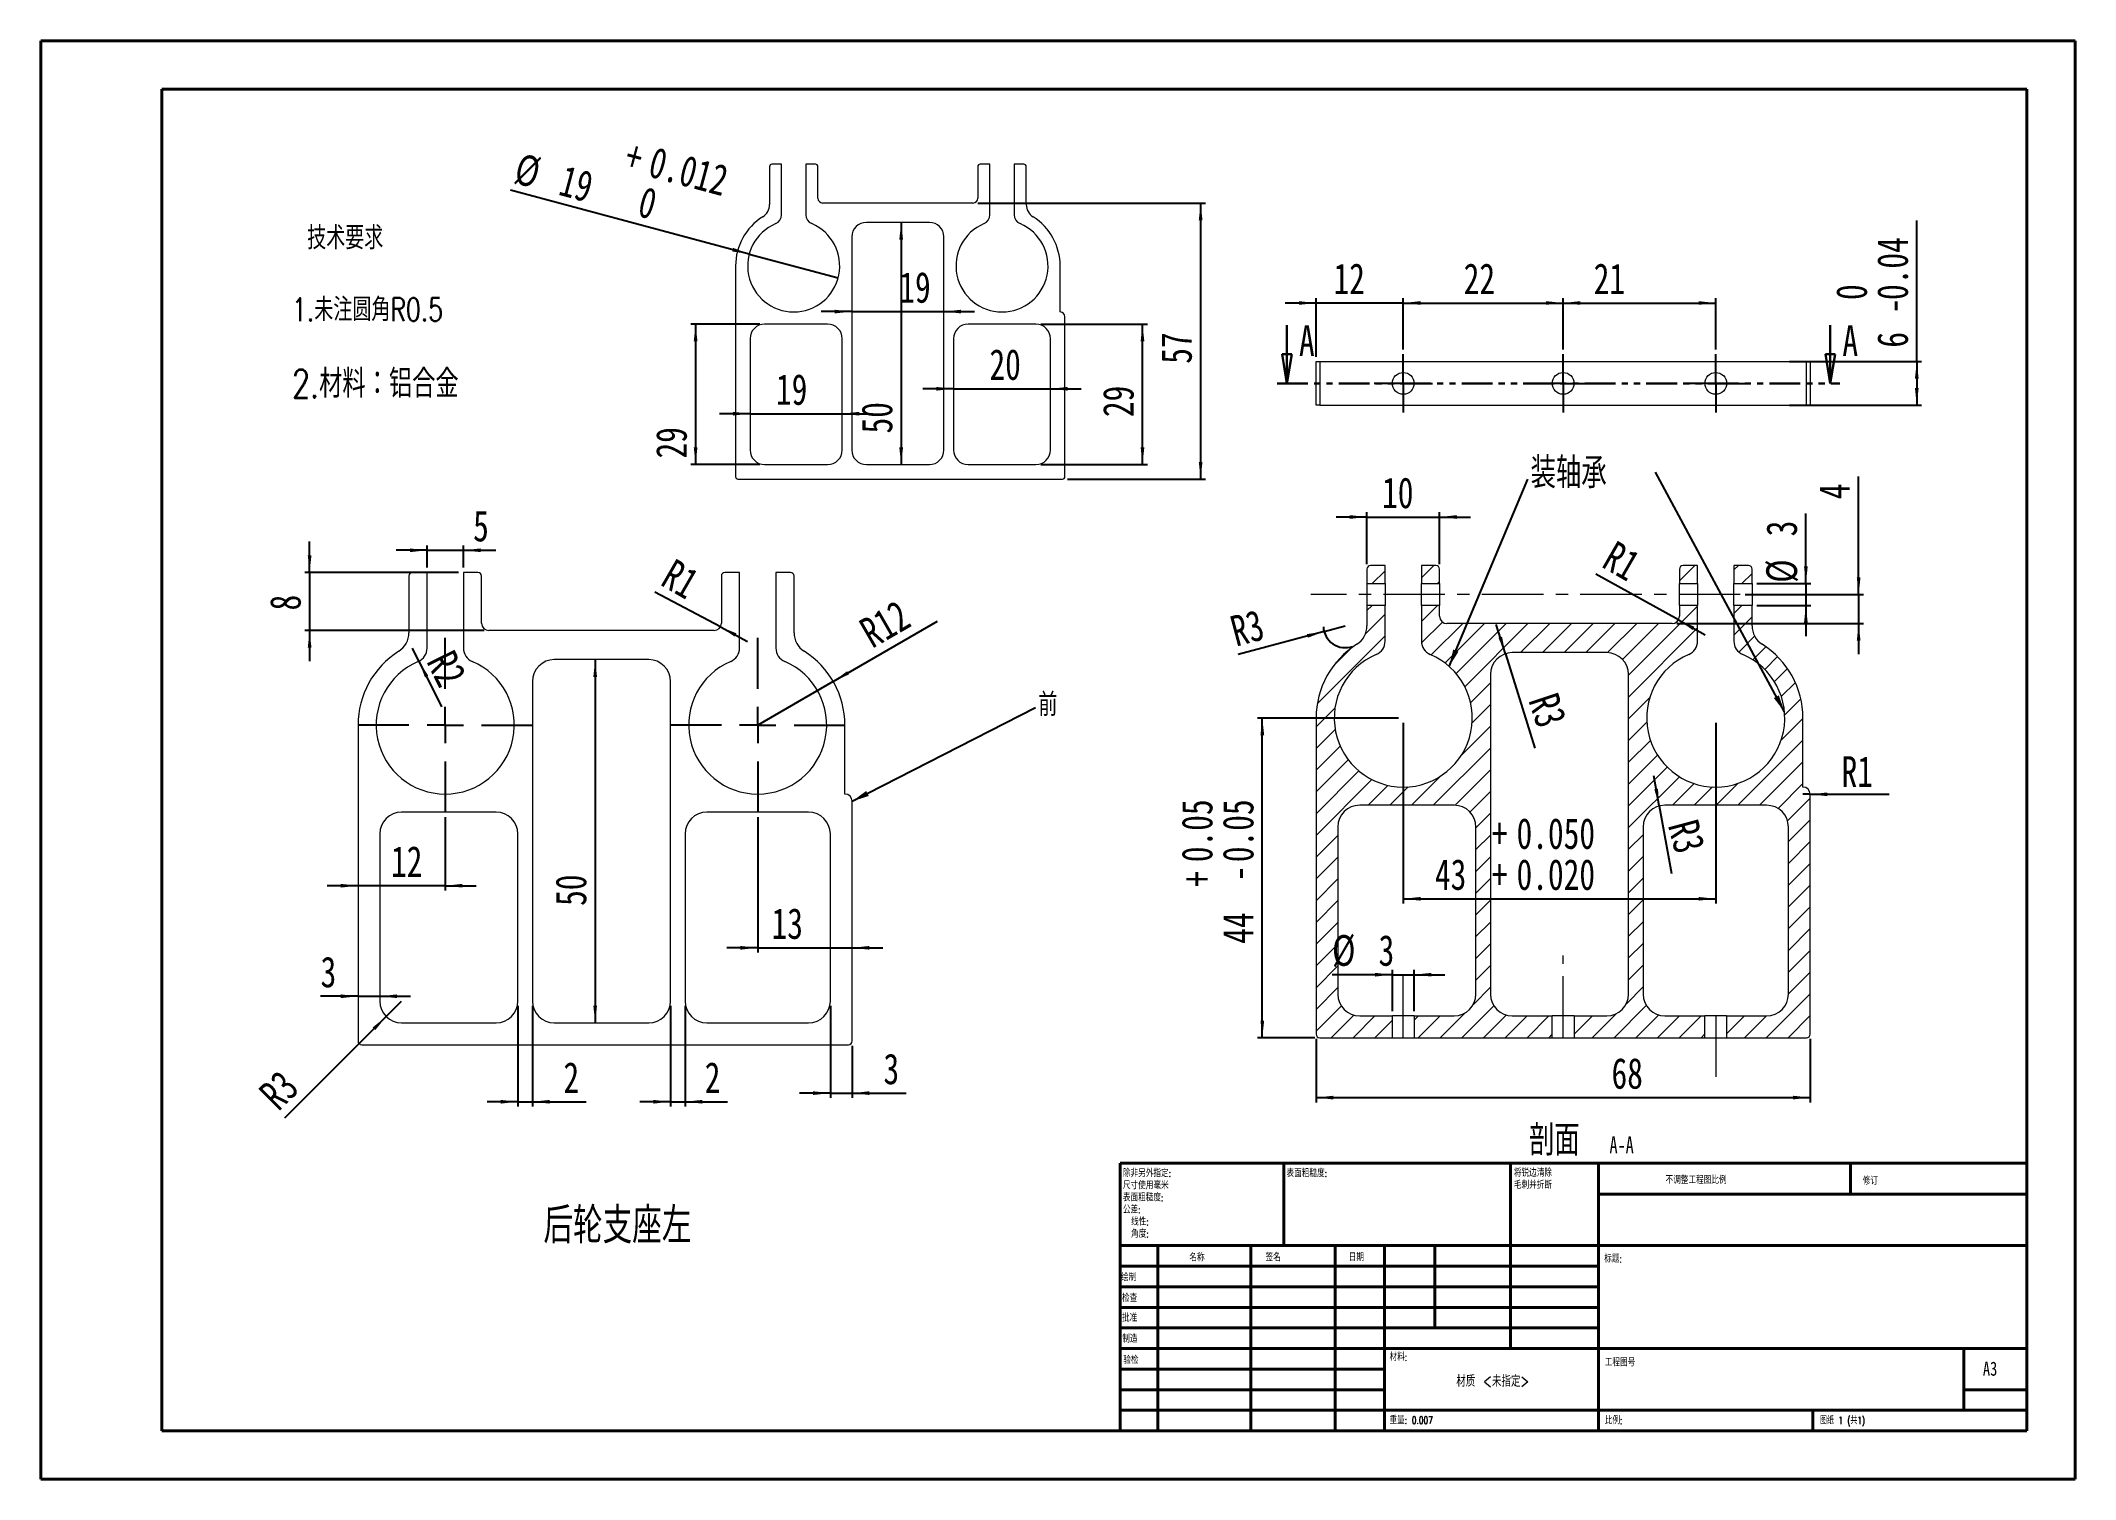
# Model space of a CAD drawing. Header units: millimetres. Extents: x 0 to 420, y 0 to 297.
import ezdxf

# ---------------------------------------------------------------- set-up
doc = ezdxf.new("R2010")
doc.units = ezdxf.units.MM
doc.linetypes.add('CENTERX2', pattern=[20.32, 12.7, -2.54, 2.54, -2.54])
doc.linetypes.add('PHANTOM', pattern=[12.7, 6.35, -1.27, 1.27, -1.27, 1.27, -1.27])
doc.layers.add('FORMAT', color=7, linetype='Continuous')
doc.styles.add('SLDTEXTSTYLE0', font='TXT', dxfattribs={"width": 0.75, "bigfont": 'bigfont'})
doc.styles.add('SLDTEXTSTYLE1', font='TXT', dxfattribs={"width": 0.75})
doc.styles.add('SLDTEXTSTYLE2', font='TXT', dxfattribs={"width": 0.694444, "bigfont": 'bigfont'})
doc.styles.add('SLDTEXTSTYLE3', font='TXT', dxfattribs={"width": 0.7})
doc.dimstyles.new('SLDDIMSTYLE0', dxfattribs={"dimtxt": 6.35, "dimasz": 3.556, "dimexe": 0, "dimexo": 0.0625, "dimgap": 1.5875, "dimtad": 1, "dimdec": 6, "dimlfac": 0.666667, "dimrnd": 1e-09, "dimzin": 12, "dimdsep": 46, "dimtxsty": 'SLDTEXTSTYLE1', "dimsah": 1, "dimcen": 0.09, "dimadec": 0, "dimazin": 3, "dimtfac": 1, "dimtmove": 0, "dimatfit": 0, "dimfxl": 0, "dimfrac": 2, "dimtolj": 1, "dimtzin": 12, "dimarcsym": 0})
doc.dimstyles.new('SLDDIMSTYLE1', dxfattribs={"dimtxt": 6.35, "dimasz": 3.556, "dimexe": 0, "dimexo": 0.0625, "dimgap": 1.5875, "dimtad": 1, "dimlfac": 0.666667, "dimrnd": 1e-09, "dimzin": 12, "dimdsep": 46, "dimtxsty": 'SLDTEXTSTYLE1', "dimsah": 1, "dimcen": 0, "dimadec": 0, "dimazin": 3, "dimtfac": 1, "dimtofl": 0, "dimtmove": 0, "dimatfit": 3, "dimfxl": 0, "dimfrac": 2, "dimtolj": 1, "dimtzin": 12, "dimarcsym": 0})
doc.dimstyles.new('SLDDIMSTYLE10', dxfattribs={"dimtxt": 6.35, "dimasz": 3.556, "dimexe": 0, "dimexo": 0.0625, "dimgap": 1.5875, "dimtad": 1, "dimdec": 3, "dimrnd": 1e-09, "dimzin": 12, "dimdsep": 46, "dimtxsty": 'SLDTEXTSTYLE1', "dimblk1": 'NONE', "dimsah": 1, "dimcen": 0, "dimadec": 0, "dimazin": 3, "dimtol": 1, "dimtp": 0.012, "dimtfac": 1, "dimtdec": 3, "dimtmove": 0, "dimatfit": 3, "dimldrblk": 'NONE', "dimfxl": 0, "dimfrac": 2, "dimtolj": 1, "dimarcsym": 0})
doc.dimstyles.new('SLDDIMSTYLE2', dxfattribs={"dimtxt": 6.35, "dimasz": 3.556, "dimexe": 0, "dimexo": 0.0625, "dimgap": 1.5875, "dimtad": 1, "dimlfac": 0.666667, "dimrnd": 1e-09, "dimzin": 12, "dimdsep": 46, "dimtxsty": 'SLDTEXTSTYLE1', "dimsah": 1, "dimcen": 0, "dimadec": 0, "dimazin": 3, "dimtfac": 1, "dimtofl": 0, "dimtmove": 1, "dimatfit": 3, "dimfxl": 0, "dimfrac": 2, "dimtolj": 1, "dimtzin": 12, "dimarcsym": 0})
doc.dimstyles.new('SLDDIMSTYLE3', dxfattribs={"dimtxt": 6.35, "dimasz": 3.556, "dimexe": 0, "dimexo": 0.0625, "dimgap": 1.5875, "dimtad": 1, "dimdec": 6, "dimlfac": 0.666667, "dimrnd": 1e-09, "dimzin": 12, "dimdsep": 46, "dimtxsty": 'SLDTEXTSTYLE1', "dimsah": 1, "dimcen": 0.09, "dimadec": 0, "dimazin": 3, "dimtfac": 1, "dimtofl": 0, "dimtmove": 0, "dimatfit": 3, "dimfxl": 0, "dimfrac": 2, "dimtolj": 1, "dimtzin": 12, "dimarcsym": 0})
doc.dimstyles.new('SLDDIMSTYLE4', dxfattribs={"dimtxt": 0.18, "dimasz": 3.556, "dimexe": 0, "dimexo": 0.0625, "dimgap": 0, "dimtad": 0, "dimtih": 1, "dimtoh": 1, "dimdec": 0, "dimrnd": 1e-09, "dimzin": 0, "dimdsep": 46, "dimtxsty": 'Standard', "dimsah": 1, "dimcen": 0.09, "dimadec": 0, "dimazin": 0, "dimtfac": 3.556, "dimtdec": 0, "dimtofl": 0, "dimtmove": 0, "dimatfit": 3, "dimfxl": 0, "dimfrac": 2, "dimtolj": 1, "dimtzin": 0, "dimarcsym": 0})
doc.dimstyles.new('SLDDIMSTYLE5', dxfattribs={"dimtxt": 6.35, "dimasz": 3.556, "dimexe": 0, "dimexo": 0.0625, "dimgap": 1.5875, "dimtad": 1, "dimdec": 6, "dimlfac": 0.666667, "dimrnd": 1e-09, "dimzin": 12, "dimdsep": 46, "dimtxsty": 'SLDTEXTSTYLE1', "dimsah": 1, "dimcen": 0.09, "dimadec": 0, "dimazin": 3, "dimtol": 1, "dimtm": 0.04, "dimtfac": 1, "dimtofl": 0, "dimtmove": 0, "dimatfit": 3, "dimfxl": 0, "dimfrac": 2, "dimtolj": 1, "dimarcsym": 0})
doc.dimstyles.new('SLDDIMSTYLE6', dxfattribs={"dimtxt": 6.35, "dimasz": 3.556, "dimexe": 0, "dimexo": 0.0625, "dimgap": 1.5875, "dimtad": 1, "dimdec": 6, "dimlfac": 0.666667, "dimrnd": 1e-09, "dimzin": 12, "dimdsep": 46, "dimtxsty": 'SLDTEXTSTYLE1', "dimsah": 1, "dimcen": 0.09, "dimadec": 0, "dimazin": 3, "dimtol": 1, "dimtp": 0.05, "dimtm": 0.05, "dimtfac": 1, "dimtofl": 0, "dimtmove": 0, "dimatfit": 3, "dimfxl": 0, "dimfrac": 2, "dimtolj": 1, "dimarcsym": 0})
doc.dimstyles.new('SLDDIMSTYLE7', dxfattribs={"dimtxt": 6.35, "dimasz": 3.556, "dimexe": 0, "dimexo": 0.0625, "dimgap": 1.5875, "dimtad": 1, "dimdec": 6, "dimlfac": 0.666667, "dimrnd": 1e-09, "dimzin": 12, "dimdsep": 46, "dimtxsty": 'SLDTEXTSTYLE1', "dimsah": 1, "dimcen": 0.09, "dimadec": 0, "dimazin": 3, "dimtol": 1, "dimtp": 0.05, "dimtm": -0.02, "dimtfac": 1, "dimtdec": 3, "dimtofl": 0, "dimtmove": 0, "dimatfit": 3, "dimfxl": 0, "dimfrac": 2, "dimtolj": 1, "dimtzin": 0, "dimarcsym": 0})
doc.dimstyles.new('SLDDIMSTYLE8', dxfattribs={"dimtxt": 6.35, "dimasz": 3.556, "dimexe": 0, "dimexo": 0.0625, "dimgap": 1.5875, "dimtad": 1, "dimdec": 6, "dimrnd": 1e-09, "dimzin": 12, "dimdsep": 46, "dimtxsty": 'SLDTEXTSTYLE1', "dimsah": 1, "dimcen": 0.09, "dimadec": 0, "dimazin": 3, "dimtfac": 1, "dimtmove": 0, "dimatfit": 0, "dimfxl": 0, "dimfrac": 2, "dimtolj": 1, "dimtzin": 12, "dimarcsym": 0})
doc.dimstyles.new('SLDDIMSTYLE9', dxfattribs={"dimtxt": 6.35, "dimasz": 3.556, "dimexe": 0, "dimexo": 0.0625, "dimgap": 1.5875, "dimtad": 1, "dimdec": 6, "dimrnd": 1e-09, "dimzin": 12, "dimdsep": 46, "dimtxsty": 'SLDTEXTSTYLE1', "dimsah": 1, "dimcen": 0.09, "dimadec": 0, "dimazin": 3, "dimtfac": 1, "dimtofl": 0, "dimtmove": 0, "dimatfit": 3, "dimfxl": 0, "dimfrac": 2, "dimtolj": 1, "dimtzin": 12, "dimarcsym": 0})

msp = doc.modelspace()

# ---------------------------------------------------------------- texts
at = {"color": 7, "linetype": 'Continuous', "char_height": 6.35, "attachment_point": 1, "style": 'SLDTEXTSTYLE1'}
for insert in [(259.8247255, 238.4686428), (371.9996293, 238.4686428)]:
    msp.add_mtext('A', dxfattribs=dict(at, insert=insert))
at = {"color": 7, "linetype": 'Continuous', "lineweight": 0}
for s, insert, char_height, attachment_point, style in [('2.\\M+18DDE\\M+197BF\\M+18146铝\\M+18D87\\M+18BE0', (51.9453818, 229.3334429), 5.820833333, 1, 'SLDTEXTSTYLE0'), ('\\M+1955C\\M+196CA\\M+19165糙\\M+19378:', (257.2501357, 64.1340522), 1.5, 1, 'SLDTEXTSTYLE0'), ('\\M+19573调\\M+190AE\\M+18D48\\M+192F6图\\M+194E4\\M+197E1', (335.4934841, 62.7477737), 1.5, 1, 'SLDTEXTSTYLE0'), ('\\M+18F43订', (376.2064253, 62.5496888), 1.5, 1, 'SLDTEXTSTYLE0'), ('\\M+196BC\\M+18FCC', (237.2010828, 46.7162628), 1.5, 1, 'SLDTEXTSTYLE0'), ('签\\M+196BC', (252.9124311, 46.7765365), 1.5, 1, 'SLDTEXTSTYLE0'), ('\\M+193FA\\M+18AFA', (270.0935455, 46.7909594), 1.5, 1, 'SLDTEXTSTYLE0'), ('标题:', (322.8350305, 46.4931144), 1.5, 1, 'SLDTEXTSTYLE0'), ('绘\\M+190A7', (223.0909928, 42.644495), 1.5, 1, 'SLDTEXTSTYLE0'), ('检查', (223.2893124, 38.3691873), 1.5, 1, 'SLDTEXTSTYLE0'), ('\\M+194E1\\M+18F79', (223.280566, 34.2790762), 1.5, 1, 'SLDTEXTSTYLE0'), ('\\M+190A7\\M+191A2', (223.3340301, 29.9484848), 1.5, 1, 'SLDTEXTSTYLE0'), ('验检', (223.5478864, 25.5644294), 1.5, 1, 'SLDTEXTSTYLE0'), ('\\M+18DDE\\M+197BF:', (278.5247059, 26.2008364), 1.5, 1, 'SLDTEXTSTYLE0'), ('\\M+18D48\\M+192F6图\\M+18D86', (322.9528097, 25.083418), 1.5, 1, 'SLDTEXTSTYLE0'), ('\\M+18DDE质 <\\M+196A2\\M+18E77\\M+192E8>', (299.8453409, 21.700346), 2.38125, 2, 'SLDTEXTSTYLE0'), ('A3', (400.9998284, 24.5152247), 2.91041667, 1, 'SLDTEXTSTYLE1'), ('\\M+18F64\\M+197CA: 0.007', (278.4966547, 13.1640921), 1.4986, 1, 'SLDTEXTSTYLE0'), ('\\M+194E4\\M+197E1:', (322.9528097, 13.1148674), 1.5, 1, 'SLDTEXTSTYLE0'), ('图纸 1 (\\M+18BA41)', (367.357138, 13.1148674), 1.5, 1, 'SLDTEXTSTYLE2')]:
    msp.add_mtext(s, dxfattribs=dict(at, insert=insert, char_height=char_height, attachment_point=attachment_point, style=style))
at = {"layer": 'FORMAT', "attachment_point": 1, "style": 'SLDTEXTSTYLE0'}
for s, insert, char_height in [('\\M+18B5A术\\M+19776\\M+18B81', (55.0856344, 258.8980078), 4.7625), ('1.\\M+196A2\\M+1928D圆\\M+18A70R0.5', (51.9626783, 244.0988822), 4.7625), ('\\M+18D40轮\\M+18E78\\M+18DC0\\M+18DB6', (103.856565, 56.3268625), 7.408333333)]:
    msp.add_mtext(s, dxfattribs=dict(at, insert=insert, char_height=char_height))

# ---------------------------------------------------------------- blocks, each defined once
blk = doc.blocks.new('SW_NOTE_0')
at = {"color": 0, "linetype": 'Continuous', "lineweight": 0, "char_height": 1.5, "attachment_point": 1, "style": 'SLDTEXTSTYLE0'}
for s, insert in [('\\M+18FAB锐边\\M+190B4\\M+18F9C', (0, 1.93)), ('\\M+196D1\\M+18E68\\M+19BF3\\M+190DC\\M+19266', (0, -0.57))]:
    blk.add_mtext(s, dxfattribs=dict(at, insert=insert))
blk = doc.blocks.new('SW_NOTE_1')
at = {"color": 0, "linetype": 'Continuous', "lineweight": 0, "char_height": 1.5, "attachment_point": 1, "style": 'SLDTEXTSTYLE0'}
for s, insert in [('\\M+18F9C\\M+194F1另\\M+18A4F\\M+18E77\\M+192E8:', (0, 1.93)), ('\\M+1955C\\M+196CA\\M+19165糙\\M+19378:', (0, -3.07)), ('\\M+18EDA\\M+190A1\\M+18E67\\M+19770\\M+19F7C\\M+195C4', (0, -0.57)), ('\\M+18CF6\\M+18DB7:', (0, -5.57)), ('线\\M+190AB:', (1.69, -8.07)), ('\\M+18A70\\M+19378:', (1.69, -10.57))]:
    blk.add_mtext(s, dxfattribs=dict(at, insert=insert))
blk = doc.blocks.new('_D')
at = {"layer": 'FORMAT'}
for p, q in [((65.59, 99.94), (57.85, 99.94)), ((65.59, 99.94), (70.09, 99.94)), ((70.09, 99.94), (76.44, 99.94))]:
    blk.add_line(p, q, dxfattribs=at)
for points in [[(65.59, 99.94), (62.03, 100.32), (62.03, 99.56)], [(70.09, 99.94), (73.64, 99.56), (73.64, 100.32)]]:
    blk.add_solid(points, dxfattribs=at)
at = {"layer": 'FORMAT', "insert": (57.85, 108.13), "char_height": 6.35, "attachment_point": 1, "style": 'SLDTEXTSTYLE1'}
blk.add_mtext('3', dxfattribs=at)
blk = doc.blocks.new('_D_1')
at = {"layer": 'FORMAT'}
for p, q in [((163.09, 97.94), (163.09, 78.94)), ((167.59, 89.69), (167.59, 78.94)), ((163.09, 79.94), (156.74, 79.94)), ((163.09, 79.94), (167.59, 79.94)), ((167.59, 79.94), (178.75, 79.94))]:
    blk.add_line(p, q, dxfattribs=at)
for points in [[(163.09, 79.94), (159.53, 80.32), (159.53, 79.56)], [(167.59, 79.94), (171.14, 79.56), (171.14, 80.32)]]:
    blk.add_solid(points, dxfattribs=at)
at = {"layer": 'FORMAT', "insert": (174.05, 88.12), "char_height": 6.35, "attachment_point": 1, "style": 'SLDTEXTSTYLE1'}
blk.add_mtext('3', dxfattribs=at)
blk = doc.blocks.new('_D_2')
at = {"layer": 'FORMAT'}
for p, q in [((83.59, 136.94), (83.59, 121.76)), ((65.59, 122.76), (59.24, 122.76)), ((83.59, 122.76), (65.59, 122.76)), ((83.59, 122.76), (89.94, 122.76))]:
    blk.add_line(p, q, dxfattribs=at)
for points in [[(65.59, 122.76), (62.03, 123.14), (62.03, 122.38)], [(83.59, 122.76), (87.14, 122.38), (87.14, 123.14)]]:
    blk.add_solid(points, dxfattribs=at)
at = {"layer": 'FORMAT', "insert": (72.39, 130.94), "char_height": 6.35, "attachment_point": 1, "style": 'SLDTEXTSTYLE1'}
blk.add_mtext('12', dxfattribs=at)
blk = doc.blocks.new('_D_3')
at = {"layer": 'FORMAT'}
for p, q in [((148.09, 136.94), (148.09, 108.94)), ((148.09, 109.94), (141.74, 109.94)), ((148.09, 109.94), (167.59, 109.94)), ((167.59, 109.94), (173.94, 109.94))]:
    blk.add_line(p, q, dxfattribs=at)
for points in [[(148.09, 109.94), (144.53, 110.32), (144.53, 109.56)], [(167.59, 109.94), (171.14, 109.56), (171.14, 110.32)]]:
    blk.add_solid(points, dxfattribs=at)
at = {"layer": 'FORMAT', "insert": (150.95, 118.13), "char_height": 6.35, "attachment_point": 1, "style": 'SLDTEXTSTYLE1'}
blk.add_mtext('13', dxfattribs=at)
blk = doc.blocks.new('_D_4')
at = {"layer": 'FORMAT'}
for p, q in [((130.09, 97.94), (130.09, 77.16)), ((133.09, 97.94), (133.09, 77.16)), ((130.09, 78.16), (123.74, 78.16)), ((130.09, 78.16), (133.09, 78.16)), ((133.09, 78.16), (141.84, 78.16))]:
    blk.add_line(p, q, dxfattribs=at)
for points in [[(130.09, 78.16), (126.53, 78.54), (126.53, 77.78)], [(133.09, 78.16), (136.64, 77.78), (136.64, 78.54)]]:
    blk.add_solid(points, dxfattribs=at)
at = {"layer": 'FORMAT', "insert": (137.15, 86.34), "char_height": 6.35, "attachment_point": 1, "style": 'SLDTEXTSTYLE1'}
blk.add_mtext('2', dxfattribs=at)
blk = doc.blocks.new('_D_5')
at = {"layer": 'FORMAT'}
for p, q in [((98.59, 97.94), (98.59, 77.16)), ((101.59, 97.94), (101.59, 77.16)), ((98.59, 78.16), (92.24, 78.16)), ((98.59, 78.16), (101.59, 78.16)), ((101.59, 78.16), (112.68, 78.16))]:
    blk.add_line(p, q, dxfattribs=at)
for points in [[(98.59, 78.16), (95.03, 78.54), (95.03, 77.78)], [(101.59, 78.16), (105.14, 77.78), (105.14, 78.54)]]:
    blk.add_solid(points, dxfattribs=at)
at = {"layer": 'FORMAT', "insert": (107.99, 86.34), "char_height": 6.35, "attachment_point": 1, "style": 'SLDTEXTSTYLE1'}
blk.add_mtext('2', dxfattribs=at)
blk = doc.blocks.new('_D_6')
at = {"layer": 'FORMAT'}
for q in [(185.19, 177.36), (148.09, 155.94)]:
    blk.add_line((163.68, 164.94), q, dxfattribs=at)
blk.add_solid([(163.68, 164.94), (166.95, 166.39), (166.56, 167.05)], dxfattribs=at)
at = {"layer": 'FORMAT', "insert": (168.54, 177.14), "char_height": 6.35, "attachment_point": 1, "rotation": 30, "style": 'SLDTEXTSTYLE1'}
blk.add_mtext('R12', dxfattribs=at)
blk = doc.blocks.new('_D_7')
at = {"layer": 'FORMAT'}
for p, q in [((55.59, 187.44), (55.59, 193.79)), ((86.34, 187.44), (54.59, 187.44)), ((55.59, 187.44), (55.59, 175.44)), ((91.59, 175.44), (54.59, 175.44)), ((55.59, 175.44), (55.59, 169.09))]:
    blk.add_line(p, q, dxfattribs=at)
for points in [[(55.59, 187.44), (55.97, 190.99), (55.21, 190.99)], [(55.59, 175.44), (55.21, 171.88), (55.97, 171.88)]]:
    blk.add_solid(points, dxfattribs=at)
at = {"layer": 'FORMAT', "insert": (47.4, 179.59), "char_height": 6.35, "attachment_point": 1, "rotation": 90, "style": 'SLDTEXTSTYLE1'}
blk.add_mtext('8', dxfattribs=at)
blk = doc.blocks.new('_D_8')
at = {"layer": 'FORMAT'}
for q in [(74.59, 98.94), (50.42, 74.77)]:
    blk.add_line((71.4, 95.76), q, dxfattribs=at)
blk.add_solid([(71.4, 95.76), (68.62, 93.51), (69.16, 92.97)], dxfattribs=at)
at = {"layer": 'FORMAT', "insert": (44.68, 80.51), "char_height": 6.35, "attachment_point": 1, "rotation": 45, "style": 'SLDTEXTSTYLE1'}
blk.add_mtext('R3', dxfattribs=at)
blk = doc.blocks.new('_D_9')
at = {"layer": 'FORMAT'}
for q in [(126.84, 183.38), (145.99, 173.21)]:
    blk.add_line((140.39, 176.19), q, dxfattribs=at)
blk.add_solid([(140.39, 176.19), (143.35, 174.18), (143.71, 174.86)], dxfattribs=at)
at = {"layer": 'FORMAT', "insert": (130.93, 190.47), "char_height": 6.35, "attachment_point": 1, "rotation": 330, "style": 'SLDTEXTSTYLE1'}
blk.add_mtext('R1', dxfattribs=at)
blk = doc.blocks.new('_D_10')
at = {"layer": 'FORMAT'}
for p, q in [((79.84, 192.01), (73.49, 192.01)), ((79.84, 188.44), (79.84, 193.01)), ((79.84, 192.01), (87.34, 192.01)), ((87.34, 188.44), (87.34, 193.01)), ((87.34, 192.01), (94.04, 192.01))]:
    blk.add_line(p, q, dxfattribs=at)
for points in [[(79.84, 192.01), (76.28, 192.39), (76.28, 191.63)], [(87.34, 192.01), (90.89, 191.63), (90.89, 192.39)]]:
    blk.add_solid(points, dxfattribs=at)
at = {"layer": 'FORMAT', "insert": (89.34, 200.2), "char_height": 6.35, "attachment_point": 1, "style": 'SLDTEXTSTYLE1'}
blk.add_mtext('5', dxfattribs=at)
blk = doc.blocks.new('_D_11')
at = {"layer": 'FORMAT'}
blk.add_line((114.54, 169.44), (114.54, 94.44), dxfattribs=at)
for points in [[(114.54, 169.44), (114.16, 165.88), (114.92, 165.88)], [(114.54, 94.44), (114.92, 97.99), (114.16, 97.99)]]:
    blk.add_solid(points, dxfattribs=at)
at = {"layer": 'FORMAT', "insert": (106.36, 118.59), "char_height": 6.35, "attachment_point": 1, "rotation": 90, "style": 'SLDTEXTSTYLE1'}
blk.add_mtext('50', dxfattribs=at)
blk = doc.blocks.new('_D_12')
at = {"layer": 'FORMAT'}
for q in [(76.84, 171.81), (82.84, 159.7)]:
    blk.add_line((78.17, 169.12), q, dxfattribs=at)
blk.add_solid([(78.17, 169.12), (79.4, 165.77), (80.09, 166.11)], dxfattribs=at)
at = {"layer": 'FORMAT', "insert": (85.3, 171.89), "char_height": 6.35, "attachment_point": 1, "rotation": 296.3427, "style": 'SLDTEXTSTYLE1'}
blk.add_mtext('R2', dxfattribs=at)
blk = doc.blocks.new('SW_NOTE_2')
at = {"layer": 'FORMAT', "color": 0, "insert": (0.6, 2.99), "char_height": 4.762, "attachment_point": 1, "style": 'SLDTEXTSTYLE0'}
blk.add_mtext('\\M+1914F', dxfattribs=at)
blk = doc.blocks.new('SW_CENTERMARKSYMBOL_0')
at = {"layer": 'FORMAT', "color": 0}
for p, q in [((0, 7.5), (0, 18)), ((-7.5, 0), (-18, 0)), ((0, 0), (-3.75, 0)), ((0, 0), (0, 3.75)), ((0, 0), (0, -3.75)), ((0, 0), (3.75, 0)), ((7.5, 0), (18, 0)), ((0, -7.5), (0, -18))]:
    blk.add_line(p, q, dxfattribs=at)
blk = doc.blocks.new('SW_CENTERMARKSYMBOL_1')
at = {"layer": 'FORMAT', "color": 0}
for p, q in [((0, 7.5), (0, 18)), ((-7.5, 0), (-18, 0)), ((0, 0), (-3.75, 0)), ((0, 0), (0, 3.75)), ((0, 0), (0, -3.75)), ((0, 0), (3.75, 0)), ((7.5, 0), (18, 0)), ((0, -7.5), (0, -18))]:
    blk.add_line(p, q, dxfattribs=at)
blk = doc.blocks.new('_D_13')
at = {"layer": 'FORMAT'}
for p, q in [((263.35, 231.97), (263.35, 244.06)), ((281.35, 233.47), (281.35, 244.06)), ((263.35, 243.06), (257, 243.06)), ((281.35, 243.06), (263.35, 243.06)), ((281.35, 243.06), (287.7, 243.06))]:
    blk.add_line(p, q, dxfattribs=at)
for points in [[(263.35, 243.06), (259.8, 243.44), (259.8, 242.68)], [(281.35, 243.06), (284.91, 242.68), (284.91, 243.44)]]:
    blk.add_solid(points, dxfattribs=at)
at = {"layer": 'FORMAT', "insert": (266.95, 251.25), "char_height": 6.35, "attachment_point": 1, "style": 'SLDTEXTSTYLE1'}
blk.add_mtext('12', dxfattribs=at)
blk = doc.blocks.new('_D_14')
at = {"layer": 'FORMAT'}
for p, q in [((281.35, 233.47), (281.35, 244.06)), ((314.35, 233.47), (314.35, 244.06)), ((281.35, 243.06), (314.35, 243.06))]:
    blk.add_line(p, q, dxfattribs=at)
for points in [[(281.35, 243.06), (284.91, 242.68), (284.91, 243.44)], [(314.35, 243.06), (310.8, 243.44), (310.8, 242.68)]]:
    blk.add_solid(points, dxfattribs=at)
at = {"layer": 'FORMAT', "insert": (293.82, 251.25), "char_height": 6.35, "attachment_point": 1, "style": 'SLDTEXTSTYLE1'}
blk.add_mtext('22', dxfattribs=at)
blk = doc.blocks.new('_D_15')
at = {"layer": 'FORMAT'}
for p, q in [((314.35, 233.47), (314.35, 244.06)), ((345.85, 233.47), (345.85, 244.06)), ((314.35, 243.06), (345.85, 243.06))]:
    blk.add_line(p, q, dxfattribs=at)
for points in [[(314.35, 243.06), (317.91, 242.68), (317.91, 243.44)], [(345.85, 243.06), (342.3, 243.44), (342.3, 242.68)]]:
    blk.add_solid(points, dxfattribs=at)
at = {"layer": 'FORMAT', "insert": (320.66, 251.25), "char_height": 6.35, "attachment_point": 1, "style": 'SLDTEXTSTYLE1'}
blk.add_mtext('21', dxfattribs=at)
blk = doc.blocks.new('_D_16')
at = {"layer": 'FORMAT'}
for p, q in [((387.35, 230.97), (387.35, 260.1)), ((361.1, 230.97), (388.35, 230.97)), ((387.35, 230.97), (387.35, 221.97)), ((361.1, 221.97), (388.35, 221.97))]:
    blk.add_line(p, q, dxfattribs=at)
for points in [[(387.35, 230.97), (386.97, 227.41), (387.74, 227.41)], [(387.35, 221.97), (387.74, 225.52), (386.97, 225.52)]]:
    blk.add_solid(points, dxfattribs=at)
at = {"layer": 'FORMAT', "char_height": 6.35, "attachment_point": 1, "rotation": 90, "style": 'SLDTEXTSTYLE1'}
for s, insert in [('0.04', (379.17, 243.68)), ('0', (370.7, 243.68)), ('-', (379.17, 240.87)), ('6', (379.17, 233.84))]:
    blk.add_mtext(s, dxfattribs=dict(at, insert=insert))
blk = doc.blocks.new('SW_CENTERMARKSYMBOL_2')
at = {"layer": 'FORMAT', "color": 0}
for p, q in [((0, 3.75), (0, 6)), ((-3.75, 0), (-6, 0)), ((0, 0), (-3.75, 0)), ((0, 0), (0, 3.75)), ((0, 0), (0, -3.75)), ((0, 0), (3.75, 0)), ((3.75, 0), (6, 0)), ((0, -3.75), (0, -6))]:
    blk.add_line(p, q, dxfattribs=at)
blk = doc.blocks.new('SW_CENTERMARKSYMBOL_3')
at = {"layer": 'FORMAT', "color": 0}
for p, q in [((0, 3.75), (0, 6)), ((-3.75, 0), (-6, 0)), ((0, 0), (-3.75, 0)), ((0, 0), (0, 3.75)), ((0, 0), (0, -3.75)), ((0, 0), (3.75, 0)), ((3.75, 0), (6, 0)), ((0, -3.75), (0, -6))]:
    blk.add_line(p, q, dxfattribs=at)
blk = doc.blocks.new('SW_CENTERMARKSYMBOL_4')
at = {"layer": 'FORMAT', "color": 0}
for p, q in [((0, 3.75), (0, 6)), ((-3.75, 0), (-6, 0)), ((0, 0), (-3.75, 0)), ((0, 0), (0, 3.75)), ((0, 0), (0, -3.75)), ((0, 0), (3.75, 0)), ((3.75, 0), (6, 0)), ((0, -3.75), (0, -6))]:
    blk.add_line(p, q, dxfattribs=at)
blk = doc.blocks.new('_CLOSED')
at = {"color": 0, "linetype": 'ByBlock', "lineweight": -2}
for p, q in [((-1, 0.166667), (0, 0)), ((-1, 0.166667), (-1, -0.166667)), ((0, 0), (-1, -0.166667)), ((0, 0), (-1, 0))]:
    blk.add_line(p, q, dxfattribs=at)
blk = doc.blocks.new('_D_17')
at = {"layer": 'FORMAT'}
for p, q in [((375.35, 182.88), (375.35, 207.22)), ((351.92, 182.88), (376.35, 182.88)), ((375.35, 182.88), (375.35, 176.88)), ((337.85, 176.88), (376.35, 176.88)), ((375.35, 176.88), (375.35, 170.53))]:
    blk.add_line(p, q, dxfattribs=at)
for points in [[(375.35, 182.88), (375.74, 186.43), (374.97, 186.43)], [(375.35, 176.88), (374.97, 173.32), (375.74, 173.32)]]:
    blk.add_solid(points, dxfattribs=at)
at = {"layer": 'FORMAT', "insert": (367.17, 202.53), "char_height": 6.35, "attachment_point": 1, "rotation": 90, "style": 'SLDTEXTSTYLE1'}
blk.add_mtext('4', dxfattribs=at)
blk = doc.blocks.new('_D_18')
at = {"layer": 'FORMAT'}
for p, q in [((273.85, 198.88), (267.5, 198.88)), ((273.85, 189.13), (273.85, 199.88)), ((273.85, 198.88), (288.85, 198.88)), ((288.85, 189.13), (288.85, 199.88)), ((288.85, 198.88), (295.2, 198.88))]:
    blk.add_line(p, q, dxfattribs=at)
for points in [[(273.85, 198.88), (270.3, 199.26), (270.3, 198.5)], [(288.85, 198.88), (292.41, 198.5), (292.41, 199.26)]]:
    blk.add_solid(points, dxfattribs=at)
at = {"layer": 'FORMAT', "insert": (276.98, 207.06), "char_height": 6.35, "attachment_point": 1, "style": 'SLDTEXTSTYLE1'}
blk.add_mtext('10', dxfattribs=at)
blk = doc.blocks.new('_D_19')
at = {"layer": 'FORMAT'}
for p, q in [((280.35, 157.38), (251.25, 157.38)), ((252.25, 91.38), (252.25, 157.38)), ((263.1, 91.38), (251.25, 91.38))]:
    blk.add_line(p, q, dxfattribs=at)
for points in [[(252.25, 157.38), (251.87, 153.82), (252.64, 153.82)], [(252.25, 91.38), (252.64, 94.93), (251.87, 94.93)]]:
    blk.add_solid(points, dxfattribs=at)
at = {"layer": 'FORMAT', "char_height": 6.35, "attachment_point": 1, "rotation": 90, "style": 'SLDTEXTSTYLE1'}
for s, insert in [('0.05', (235.6, 127.62)), ('0.05', (244.07, 127.62)), ('-', (244.07, 123.66)), ('+', (235.6, 122.5)), ('44', (244.07, 110.77))]:
    blk.add_mtext(s, dxfattribs=dict(at, insert=insert))
blk = doc.blocks.new('_D_20')
at = {"layer": 'FORMAT'}
for p, q in [((364.46, 185.13), (364.46, 199.58)), ((354.35, 185.13), (365.46, 185.13)), ((364.46, 185.13), (364.46, 180.63)), ((354.35, 180.63), (365.46, 180.63)), ((364.46, 180.63), (364.46, 174.28))]:
    blk.add_line(p, q, dxfattribs=at)
for points in [[(364.46, 185.13), (364.84, 188.68), (364.08, 188.68)], [(364.46, 180.63), (364.08, 177.07), (364.84, 177.07)]]:
    blk.add_solid(points, dxfattribs=at)
at = {"layer": 'FORMAT', "char_height": 6.35, "attachment_point": 1, "rotation": 90, "style": 'SLDTEXTSTYLE1'}
for s, insert in [('3', (356.28, 194.89)), ('%%c', (356.28, 185.31))]:
    blk.add_mtext(s, dxfattribs=dict(at, insert=insert))
blk = doc.blocks.new('_D_21')
at = {"layer": 'FORMAT'}
for p, q in [((279.1, 96.88), (279.1, 105.39)), ((283.6, 96.88), (283.6, 105.39)), ((279.1, 104.39), (266.66, 104.39)), ((279.1, 104.39), (283.6, 104.39)), ((283.6, 104.39), (289.95, 104.39))]:
    blk.add_line(p, q, dxfattribs=at)
for points in [[(279.1, 104.39), (275.55, 104.77), (275.55, 104.01)], [(283.6, 104.39), (287.16, 104.01), (287.16, 104.77)]]:
    blk.add_solid(points, dxfattribs=at)
at = {"layer": 'FORMAT', "char_height": 6.35, "attachment_point": 1, "style": 'SLDTEXTSTYLE1'}
for s, insert in [('%%c', (266.66, 112.58)), ('3', (276.25, 112.58))]:
    blk.add_mtext(s, dxfattribs=dict(at, insert=insert))
blk = doc.blocks.new('_D_22')
at = {"layer": 'FORMAT'}
for q in [(300.54, 176.71), (308.5, 151.16)]:
    blk.add_line((302.43, 170.65), q, dxfattribs=at)
blk.add_solid([(302.43, 170.65), (301.74, 174.16), (301.01, 173.93)], dxfattribs=at)
at = {"layer": 'FORMAT', "insert": (313.16, 163.07), "char_height": 6.35, "attachment_point": 1, "rotation": 288.4162, "style": 'SLDTEXTSTYLE1'}
blk.add_mtext('R3', dxfattribs=at)
blk = doc.blocks.new('_D_23')
at = {"layer": 'FORMAT'}
for q in [(333.05, 145.47), (336.73, 125.28)]:
    blk.add_line((334.19, 139.22), q, dxfattribs=at)
blk.add_solid([(334.19, 139.22), (333.93, 142.79), (333.18, 142.65)], dxfattribs=at)
at = {"layer": 'FORMAT', "insert": (342.09, 136.89), "char_height": 6.35, "attachment_point": 1, "rotation": 285, "style": 'SLDTEXTSTYLE1'}
blk.add_mtext('R3', dxfattribs=at)
blk = doc.blocks.new('_D_24')
at = {"layer": 'FORMAT'}
for q in [(321.13, 187.11), (343.7, 174.54)]:
    blk.add_line((338.15, 177.63), q, dxfattribs=at)
blk.add_solid([(338.15, 177.63), (341.08, 175.56), (341.45, 176.23)], dxfattribs=at)
at = {"layer": 'FORMAT', "insert": (325.22, 194.19), "char_height": 6.35, "attachment_point": 1, "rotation": 330, "style": 'SLDTEXTSTYLE1'}
blk.add_mtext('R1', dxfattribs=at)
blk = doc.blocks.new('_D_25')
at = {"layer": 'FORMAT'}
for q in [(363.85, 141.63), (381.66, 141.63)]:
    blk.add_line((365.35, 141.63), q, dxfattribs=at)
blk.add_solid([(365.35, 141.63), (368.91, 141.25), (368.91, 142.01)], dxfattribs=at)
at = {"layer": 'FORMAT', "insert": (371.83, 149.5), "char_height": 6.35, "attachment_point": 1, "style": 'SLDTEXTSTYLE1'}
blk.add_mtext('R1', dxfattribs=at)
blk = doc.blocks.new('_D_26')
at = {"layer": 'FORMAT'}
for q in [(269.35, 176.41), (247.26, 170.49)]:
    blk.add_line((265.01, 175.25), q, dxfattribs=at)
blk.add_arc((269.35, 176.41), 4.5, 182.4712, 289.7021, dxfattribs=at)
blk.add_solid([(265.01, 175.25), (261.47, 174.69), (261.67, 173.96)], dxfattribs=at)
at = {"layer": 'FORMAT', "insert": (245.18, 178.23), "char_height": 6.35, "attachment_point": 1, "rotation": 15, "style": 'SLDTEXTSTYLE1'}
blk.add_mtext('R3', dxfattribs=at)
blk = doc.blocks.new('_D_27')
at = {"layer": 'FORMAT'}
for p, q in [((281.35, 156.38), (281.35, 119.06)), ((345.85, 156.38), (345.85, 119.06)), ((281.35, 120.06), (345.85, 120.06))]:
    blk.add_line(p, q, dxfattribs=at)
for points in [[(281.35, 120.06), (284.91, 119.68), (284.91, 120.44)], [(345.85, 120.06), (342.3, 120.44), (342.3, 119.68)]]:
    blk.add_solid(points, dxfattribs=at)
at = {"layer": 'FORMAT', "char_height": 6.35, "attachment_point": 1, "style": 'SLDTEXTSTYLE1'}
for s, insert in [('+', (299.62, 136.72)), ('0.050', (304.74, 136.72)), ('43', (287.89, 128.25)), ('+', (299.62, 128.25)), ('0.020', (304.74, 128.25))]:
    blk.add_mtext(s, dxfattribs=dict(at, insert=insert))
blk = doc.blocks.new('_D_28')
at = {"layer": 'FORMAT'}
for p, q in [((263.35, 91.13), (263.35, 78.02)), ((365.35, 91.13), (365.35, 78.02)), ((263.35, 79.02), (365.35, 79.02))]:
    blk.add_line(p, q, dxfattribs=at)
for points in [[(263.35, 79.02), (266.91, 78.64), (266.91, 79.4)], [(365.35, 79.02), (361.8, 79.4), (361.8, 78.64)]]:
    blk.add_solid(points, dxfattribs=at)
at = {"layer": 'FORMAT', "insert": (324.34, 87.2), "char_height": 6.35, "attachment_point": 1, "style": 'SLDTEXTSTYLE1'}
blk.add_mtext('68', dxfattribs=at)
blk = doc.blocks.new('SW_NOTE_3')
at = {"layer": 'FORMAT', "color": 0, "attachment_point": 2}
for s, insert, char_height, style in [('\\M+19655\\M+196CA', (8.33, 8.19), 6.35, 'SLDTEXTSTYLE0'), ('A-A', (22.23, 5.8), 3.5, 'SLDTEXTSTYLE3')]:
    blk.add_mtext(s, dxfattribs=dict(at, insert=insert, char_height=char_height, style=style))
blk = doc.blocks.new('SW_NOTE_4')
at = {"layer": 'FORMAT', "color": 0, "insert": (-25.77, 3.08), "char_height": 6.35, "attachment_point": 1, "style": 'SLDTEXTSTYLE0'}
blk.add_mtext('\\M+19195轴\\M+18FB3', dxfattribs=at)
blk = doc.blocks.new('_D_29')
at = {"layer": 'FORMAT'}
for p, q in [((146.52, 220.21), (140.17, 220.21)), ((146.52, 220.21), (165.52, 220.21)), ((165.52, 220.21), (171.87, 220.21))]:
    blk.add_line(p, q, dxfattribs=at)
for points in [[(146.52, 220.21), (142.97, 220.59), (142.97, 219.82)], [(165.52, 220.21), (169.08, 219.82), (169.08, 220.59)]]:
    blk.add_solid(points, dxfattribs=at)
at = {"layer": 'FORMAT', "insert": (151.86, 228.39), "char_height": 6.35, "attachment_point": 1, "style": 'SLDTEXTSTYLE1'}
blk.add_mtext('19', dxfattribs=at)
blk = doc.blocks.new('_D_30')
at = {"layer": 'FORMAT'}
for p, q in [((167.52, 241.29), (161.17, 241.29)), ((167.52, 241.29), (186.52, 241.29)), ((186.52, 241.29), (192.87, 241.29))]:
    blk.add_line(p, q, dxfattribs=at)
for points in [[(167.52, 241.29), (163.97, 241.67), (163.97, 240.91)], [(186.52, 241.29), (190.08, 240.91), (190.08, 241.67)]]:
    blk.add_solid(points, dxfattribs=at)
at = {"layer": 'FORMAT', "insert": (177.32, 249.47), "char_height": 6.35, "attachment_point": 1, "style": 'SLDTEXTSTYLE1'}
blk.add_mtext('19', dxfattribs=at)
blk = doc.blocks.new('_D_31')
at = {"layer": 'FORMAT'}
for p, q in [((188.52, 225.35), (182.17, 225.35)), ((188.52, 225.35), (208.52, 225.35)), ((208.52, 225.35), (214.87, 225.35))]:
    blk.add_line(p, q, dxfattribs=at)
for points in [[(188.52, 225.35), (184.97, 225.73), (184.97, 224.97)], [(208.52, 225.35), (212.08, 224.97), (212.08, 225.73)]]:
    blk.add_solid(points, dxfattribs=at)
at = {"layer": 'FORMAT', "insert": (195.93, 233.54), "char_height": 6.35, "attachment_point": 1, "style": 'SLDTEXTSTYLE1'}
blk.add_mtext('20', dxfattribs=at)
blk = doc.blocks.new('_D_32')
at = {"layer": 'FORMAT'}
for p, q in [((148.52, 238.7), (134.27, 238.7)), ((135.27, 238.7), (135.27, 209.7)), ((148.52, 209.7), (134.27, 209.7))]:
    blk.add_line(p, q, dxfattribs=at)
for points in [[(135.27, 238.7), (134.89, 235.15), (135.65, 235.15)], [(135.27, 209.7), (135.65, 213.26), (134.89, 213.26)]]:
    blk.add_solid(points, dxfattribs=at)
at = {"layer": 'FORMAT', "insert": (127.09, 210.96), "char_height": 6.35, "attachment_point": 1, "rotation": 90, "style": 'SLDTEXTSTYLE1'}
blk.add_mtext('29', dxfattribs=at)
blk = doc.blocks.new('_D_33')
at = {"layer": 'FORMAT'}
blk.add_line((177.7, 259.7), (177.7, 209.7), dxfattribs=at)
for points in [[(177.7, 259.7), (177.32, 256.15), (178.09, 256.15)], [(177.7, 209.7), (178.09, 213.26), (177.32, 213.26)]]:
    blk.add_solid(points, dxfattribs=at)
at = {"layer": 'FORMAT', "insert": (169.52, 216.12), "char_height": 6.35, "attachment_point": 1, "rotation": 90, "style": 'SLDTEXTSTYLE1'}
blk.add_mtext('50', dxfattribs=at)
blk = doc.blocks.new('_D_34')
at = {"layer": 'FORMAT'}
for p, q in [((206.52, 238.7), (228.52, 238.7)), ((227.52, 209.7), (227.52, 238.7)), ((206.52, 209.7), (228.52, 209.7))]:
    blk.add_line(p, q, dxfattribs=at)
for points in [[(227.52, 238.7), (227.14, 235.15), (227.9, 235.15)], [(227.52, 209.7), (227.9, 213.26), (227.14, 213.26)]]:
    blk.add_solid(points, dxfattribs=at)
at = {"layer": 'FORMAT', "insert": (219.34, 219.51), "char_height": 6.35, "attachment_point": 1, "rotation": 90, "style": 'SLDTEXTSTYLE1'}
blk.add_mtext('29', dxfattribs=at)
blk = doc.blocks.new('_D_35')
at = {"layer": 'FORMAT'}
for q in [(97.03, 266.38), (164.7, 248.24)]:
    blk.add_line((146.35, 253.16), q, dxfattribs=at)
blk.add_solid([(146.35, 253.16), (143.01, 254.45), (142.81, 253.71)], dxfattribs=at)
at = {"layer": 'FORMAT', "char_height": 6.35, "attachment_point": 1, "rotation": 345, "style": 'SLDTEXTSTYLE1'}
for s, insert in [('%%c', (99.1, 274.08)), ('+', (121.87, 276.75)), ('0.012', (126.82, 275.42)), ('19', (108.35, 271.6)), ('0', (124.63, 267.24))]:
    blk.add_mtext(s, dxfattribs=dict(at, insert=insert))
blk = doc.blocks.new('_NONE')
blk = doc.blocks.new('_D_36')
at = {"layer": 'FORMAT'}
for p, q in [((193.52, 263.7), (240.52, 263.7)), ((239.52, 263.7), (239.52, 206.7)), ((212.02, 206.7), (240.52, 206.7))]:
    blk.add_line(p, q, dxfattribs=at)
for points in [[(239.52, 263.7), (239.14, 260.15), (239.9, 260.15)], [(239.52, 206.7), (239.9, 210.26), (239.14, 210.26)]]:
    blk.add_solid(points, dxfattribs=at)
at = {"layer": 'FORMAT', "insert": (231.34, 230.51), "char_height": 6.35, "attachment_point": 1, "rotation": 90, "style": 'SLDTEXTSTYLE1'}
blk.add_mtext('57', dxfattribs=at)

# ---------------------------------------------------------------- dimensions: what is measured, and where the dimension line sits
at = {"layer": 'FORMAT'}
dim = msp.add_diameter_dim_2p(p1=(164.6976073, 248.2444885), p2=(146.3450166, 253.1620503), dimstyle='SLDDIMSTYLE10', dxfattribs=at)
dim.commit()
dim.dimension.update_dxf_attribs({"geometry": '_D_35', "text_midpoint": (119.1066347, 260.4605654), "dimtype": 163})
for base, p1, p2, dimstyle, picture, middle in [((239.521312, 206.7032694), (192.521312, 263.7032694), (211.021312, 206.7032694), 'SLDDIMSTYLE9', '_D_36', (239.521312, 235.2032694)), ((387.3544873, 221.9686428), (360.1044873, 230.9686428), (360.1044873, 221.9686428), 'SLDDIMSTYLE5', '_D_16', (387.3544873, 246.9686428)), ((177.7042493, 209.7032694), (183.521312, 259.7032694), (183.521312, 209.7032694), 'SLDDIMSTYLE9', '_D_33', (177.7042493, 220.816378)), ((135.2718416, 209.7032694), (149.521312, 238.7032694), (149.521312, 209.7032694), 'SLDDIMSTYLE9', '_D_32', (135.2718416, 215.6526459)), ((227.521312, 238.7032694), (205.521312, 209.7032694), (205.521312, 238.7032694), 'SLDDIMSTYLE9', '_D_34', (227.521312, 224.2032694)), ((375.3544873, 176.8771976), (350.917887, 182.8771976), (336.8544873, 176.8771976), 'SLDDIMSTYLE0', '_D_17', (375.3544873, 204.8771976)), ((55.5867837, 175.4385406), (87.3367837, 187.4385406), (92.5867837, 175.4385406), 'SLDDIMSTYLE0', '_D_7', (55.5867837, 181.9327454)), ((114.5416878, 94.4385406), (106.0867837, 169.4385406), (106.0867837, 94.4385406), 'SLDDIMSTYLE3', '_D_11', (114.5416878, 123.284342)), ((252.2547305, 157.3771976), (264.1044873, 91.3771976), (281.3544873, 157.3771976), 'SLDDIMSTYLE6', '_D_19', (252.2547305, 127.4065077))]:
    dim = msp.add_linear_dim(base=base, p1=p1, p2=p2, angle=90, dimstyle=dimstyle, dxfattribs=at)
    dim.commit()
    dim.dimension.update_dxf_attribs({"geometry": picture, "text_midpoint": middle, "dimtype": 160})
for base, p1, p2, dimstyle, picture, middle in [((186.521312, 241.2893149), (167.521312, 256.7032694), (186.521312, 256.7032694), 'SLDDIMSTYLE8', '_D_30', (182.0157097, 241.2893149)), ((263.3544873, 243.0625606), (281.3544873, 232.4686428), (263.3544873, 230.9686428), 'SLDDIMSTYLE0', '_D_13', (271.6438246, 243.0625606)), ((314.3544873, 243.0625606), (281.3544873, 232.4686428), (314.3544873, 232.4686428), 'SLDDIMSTYLE3', '_D_14', (298.5074591, 243.0625606)), ((345.8544873, 243.0625606), (314.3544873, 232.4686428), (345.8544873, 232.4686428), 'SLDDIMSTYLE3', '_D_15', (325.3512335, 243.0625606)), ((208.521312, 225.35236), (188.521312, 235.7032694), (208.521312, 235.7032694), 'SLDDIMSTYLE8', '_D_31', (200.6200945, 225.35236)), ((165.521312, 220.2053348), (146.521312, 212.7032694), (165.521312, 212.7032694), 'SLDDIMSTYLE8', '_D_29', (156.548691, 220.2053348)), ((288.8544873, 198.8771976), (273.8544873, 188.1271976), (288.8544873, 188.1271976), 'SLDDIMSTYLE0', '_D_18', (281.6715036, 198.8771976)), ((87.3367837, 192.0113773), (79.8367837, 187.4385406), (87.3367837, 187.4385406), 'SLDDIMSTYLE0', '_D_10', (91.6901418, 192.0113773)), ((345.8544873, 120.063056), (281.3544873, 157.3771976), (345.8544873, 157.3771976), 'SLDDIMSTYLE7', '_D_27', (306.8713096, 120.063056)), ((65.5867837, 122.7592008), (83.5867837, 137.9385406), (65.5867837, 90.6885406), 'SLDDIMSTYLE0', '_D_2', (77.0820837, 122.7592008)), ((167.5867837, 109.9416056), (148.0867837, 137.9385406), (167.5867837, 90.6885406), 'SLDDIMSTYLE0', '_D_3', (155.6435718, 109.9416056)), ((70.0867837, 99.9400731), (65.5867837, 90.6885406), (70.0867837, 98.9385406), 'SLDDIMSTYLE0', '_D', (60.1997257, 99.9400731)), ((101.5867837, 78.1569896), (98.5867837, 98.9385406), (101.5867837, 98.9385406), 'SLDDIMSTYLE0', '_D_5', (110.3337952, 78.1569896)), ((133.0867837, 78.1569896), (130.0867837, 98.9385406), (133.0867837, 98.9385406), 'SLDDIMSTYLE0', '_D_4', (139.4965778, 78.1569896)), ((167.5867837, 79.9385406), (163.0867837, 98.9385406), (167.5867837, 90.6885406), 'SLDDIMSTYLE0', '_D_1', (176.3993325, 79.9385406)), ((365.3544873, 79.016657), (263.3544873, 92.1271976), (365.3544873, 92.1271976), 'SLDDIMSTYLE3', '_D_28', (329.0290285, 79.016657))]:
    dim = msp.add_linear_dim(base=base, p1=p1, p2=p2, dimstyle=dimstyle, dxfattribs=at)
    dim.commit()
    dim.dimension.update_dxf_attribs({"geometry": picture, "text_midpoint": middle, "dimtype": 160})
dim = msp.add_linear_dim(base=(364.4632129, 180.6271976), p1=(353.3544873, 185.1271976), p2=(353.3544873, 180.6271976), angle=90, text='%%c<>', dimstyle='SLDDIMSTYLE0', dxfattribs=at)
dim.commit()
dim.dimension.update_dxf_attribs({"geometry": '_D_20', "text_midpoint": (364.4632129, 192.4462772), "dimtype": 160})
for center, mpoint, dimstyle, picture, middle in [((336.8544873, 178.3771976), (338.1535254, 177.6271976), 'SLDDIMSTYLE2', '_D_24', (324.8169292, 185.3271008)), ((139.0867837, 176.9385406), (140.3858218, 176.1885406), 'SLDDIMSTYLE2', '_D_9', (130.4365773, 181.9327554)), ((148.0867837, 155.9385406), (163.675241, 164.9385406), 'SLDDIMSTYLE1', '_D_6', (179.1994733, 173.9014646)), ((269.3544873, 176.4100639), (265.0078211, 175.2453782), 'SLDDIMSTYLE1', '_D_26', (251.3778911, 171.5932568)), ((303.8544873, 166.3771976), (302.4328582, 170.6467375), 'SLDDIMSTYLE2', '_D_22', (307.6244396, 155.0550427)), ((76.8367837, 171.8130485), (78.1680004, 169.1245801), 'SLDDIMSTYLE1', '_D_12', (81.1405856, 163.1213038)), ((363.8544873, 141.6271976), (365.3544873, 141.6271976), 'SLDDIMSTYLE1', '_D_25', (377.5830092, 141.6272076)), ((335.3544873, 134.8771976), (334.1898016, 139.2238639), 'SLDDIMSTYLE2', '_D_23', (336.9359389, 128.9751871)), ((74.5867837, 98.9385406), (71.4048032, 95.7565601), 'SLDDIMSTYLE1', '_D_8', (53.5962102, 77.9479671))]:
    dim = msp.add_radius_dim(center=center, mpoint=mpoint, dimstyle=dimstyle, dxfattribs=at)
    dim.commit()
    dim.dimension.update_dxf_attribs({"geometry": picture, "text_midpoint": middle, "dimtype": 164})
dim = msp.add_linear_dim(base=(283.6044873, 104.3894703), p1=(279.1044873, 95.8771976), p2=(283.6044873, 95.8771976), text='%%c<>', dimstyle='SLDDIMSTYLE0', dxfattribs=at)
dim.commit()
dim.dimension.update_dxf_attribs({"geometry": '_D_21', "text_midpoint": (273.8029128, 104.3894703), "dimtype": 160})

# ---------------------------------------------------------------- hatches: boundary and pattern name
at = {"linetype": 'Continuous', "lineweight": 0}
h = msp.add_hatch(dxfattribs=at)
h.set_pattern_fill('ANSI31', style=0)
edge = h.paths.add_edge_path(flags=0)
edge.add_line((273.8544873, 188.1271976), (273.8544873, 185.1271976))
edge.add_line((273.8544873, 185.1271976), (277.6044873, 185.1271976))
edge.add_line((277.6044873, 185.1271976), (277.6044873, 188.8771976))
edge.add_line((277.6044873, 188.8771976), (274.6044873, 188.8771976))
edge.add_arc((274.6044873, 188.1271976), 0.75, 90, 180)
h = msp.add_hatch(dxfattribs=at)
h.set_pattern_fill('ANSI31', style=0)
edge = h.paths.add_edge_path(flags=0)
edge.add_line((288.1044873, 188.8771976), (285.1044873, 188.8771976))
edge.add_line((285.1044873, 188.8771976), (285.1044873, 185.1271976))
edge.add_line((285.1044873, 185.1271976), (288.8544873, 185.1271976))
edge.add_line((288.8544873, 185.1271976), (288.8544873, 188.1271976))
edge.add_arc((288.1044873, 188.1271976), 0.75, 0, 90)
h = msp.add_hatch(dxfattribs=at)
h.set_pattern_fill('ANSI31', style=0)
edge = h.paths.add_edge_path(flags=0)
edge.add_line((338.3544873, 188.1271976), (338.3544873, 185.1271976))
edge.add_line((338.3544873, 185.1271976), (342.1044873, 185.1271976))
edge.add_line((342.1044873, 185.1271976), (342.1044873, 188.8771976))
edge.add_line((342.1044873, 188.8771976), (339.1044873, 188.8771976))
edge.add_arc((339.1044873, 188.1271976), 0.75, 90, 180)
h = msp.add_hatch(dxfattribs=at)
h.set_pattern_fill('ANSI31', style=0)
edge = h.paths.add_edge_path(flags=0)
edge.add_line((352.6044873, 188.8771976), (349.6044873, 188.8771976))
edge.add_line((349.6044873, 188.8771976), (349.6044873, 185.1271976))
edge.add_line((349.6044873, 185.1271976), (353.3544873, 185.1271976))
edge.add_line((353.3544873, 185.1271976), (353.3544873, 188.1271976))
edge.add_arc((352.6044873, 188.1271976), 0.75, 0, 90)
h = msp.add_hatch(dxfattribs=at)
h.set_pattern_fill('ANSI31', style=0)
edge = h.paths.add_edge_path(flags=0)
edge.add_line((316.6044873, 91.3771976), (343.6044873, 91.3771976))
edge.add_line((343.6044873, 91.3771976), (343.6044873, 95.8771976))
edge.add_line((343.6044873, 95.8771976), (335.3544873, 95.8771976))
edge.add_arc((335.3544873, 100.3771976), 4.5, 180, 270, ccw=False)
edge.add_line((330.8544873, 100.3771976), (330.8544873, 134.8771976))
edge.add_arc((335.3544873, 134.8771976), 4.5, 90, 180, ccw=False)
edge.add_line((335.3544873, 139.3771976), (356.3544873, 139.3771976))
edge.add_arc((356.3544873, 134.8771976), 4.5, 0, 90, ccw=False)
edge.add_line((360.8544873, 134.8771976), (360.8544873, 100.3771976))
edge.add_arc((356.3544873, 100.3771976), 4.5, 270, 360, ccw=False)
edge.add_line((356.3544873, 95.8771976), (348.1044873, 95.8771976))
edge.add_line((348.1044873, 95.8771976), (348.1044873, 91.3771976))
edge.add_line((348.1044873, 91.3771976), (364.6044873, 91.3771976))
edge.add_arc((364.6044873, 92.1271976), 0.75, 270, 360)
edge.add_line((365.3544873, 92.1271976), (365.3544873, 141.6271976))
edge.add_arc((363.8544873, 141.6271976), 1.5, 0, 90)
edge.add_line((363.8544873, 143.1271976), (363.8544873, 157.3771976))
edge.add_arc((345.8544873, 157.3771976), 18, 0, 57.769047364)
edge.add_arc((357.8544873, 176.4100639), 4.5, 180, 237.769047364, ccw=False)
edge.add_line((353.3544873, 176.4100639), (353.3544873, 180.6271976))
edge.add_line((353.3544873, 180.6271976), (349.6044873, 180.6271976))
edge.add_line((349.6044873, 180.6271976), (349.6044873, 173.2517055))
edge.add_arc((352.6044873, 173.2517055), 3, 180, 246.964315894)
edge.add_arc((345.8544873, 157.3771976), 14.25, -246.964315894, 66.964315894, ccw=False)
edge.add_arc((339.1044873, 173.2517055), 3, 293.035684106, 360)
edge.add_line((342.1044873, 173.2517055), (342.1044873, 180.6271976))
edge.add_line((342.1044873, 180.6271976), (338.3544873, 180.6271976))
edge.add_line((338.3544873, 180.6271976), (338.3544873, 178.3771976))
edge.add_arc((336.8544873, 178.3771976), 1.5, 270, 360, ccw=False)
edge.add_line((336.8544873, 176.8771976), (290.3544873, 176.8771976))
edge.add_arc((290.3544873, 178.3771976), 1.5, 180, 270, ccw=False)
edge.add_line((288.8544873, 178.3771976), (288.8544873, 180.6271976))
edge.add_line((288.8544873, 180.6271976), (285.1044873, 180.6271976))
edge.add_line((285.1044873, 180.6271976), (285.1044873, 173.2517055))
edge.add_arc((288.1044873, 173.2517055), 3, 180, 246.964315894)
edge.add_arc((281.3544873, 157.3771976), 14.25, -246.964315894, 66.964315894, ccw=False)
edge.add_arc((274.6044873, 173.2517055), 3, 293.035684106, 360)
edge.add_line((277.6044873, 173.2517055), (277.6044873, 180.6271976))
edge.add_line((277.6044873, 180.6271976), (273.8544873, 180.6271976))
edge.add_line((273.8544873, 180.6271976), (273.8544873, 176.4100639))
edge.add_arc((269.3544873, 176.4100639), 4.5, 302.230952636, 360, ccw=False)
edge.add_arc((281.3544873, 157.3771976), 18, 122.230952636, 180)
edge.add_line((263.3544873, 157.3771976), (263.3544873, 92.1271976))
edge.add_arc((264.1044873, 92.1271976), 0.75, 180, 270)
edge.add_line((264.1044873, 91.3771976), (279.1044873, 91.3771976))
edge.add_line((279.1044873, 91.3771976), (279.1044873, 95.8771976))
edge.add_line((279.1044873, 95.8771976), (272.3544873, 95.8771976))
edge.add_arc((272.3544873, 100.3771976), 4.5, 180, 270, ccw=False)
edge.add_line((267.8544873, 100.3771976), (267.8544873, 134.8771976))
edge.add_arc((272.3544873, 134.8771976), 4.5, 90, 180, ccw=False)
edge.add_line((272.3544873, 139.3771976), (291.8544873, 139.3771976))
edge.add_arc((291.8544873, 134.8771976), 4.5, 0, 90, ccw=False)
edge.add_line((296.3544873, 134.8771976), (296.3544873, 100.3771976))
edge.add_arc((291.8544873, 100.3771976), 4.5, 270, 360, ccw=False)
edge.add_line((291.8544873, 95.8771976), (283.6044873, 95.8771976))
edge.add_line((283.6044873, 95.8771976), (283.6044873, 91.3771976))
edge.add_line((283.6044873, 91.3771976), (312.1044873, 91.3771976))
edge.add_line((312.1044873, 91.3771976), (312.1044873, 95.8771976))
edge.add_line((312.1044873, 95.8771976), (303.8544873, 95.8771976))
edge.add_arc((303.8544873, 100.3771976), 4.5, 180, 270, ccw=False)
edge.add_line((299.3544873, 100.3771976), (299.3544873, 166.3771976))
edge.add_arc((303.8544873, 166.3771976), 4.5, 90, 180, ccw=False)
edge.add_line((303.8544873, 170.8771976), (323.3544873, 170.8771976))
edge.add_arc((323.3544873, 166.3771976), 4.5, 0, 90, ccw=False)
edge.add_line((327.8544873, 166.3771976), (327.8544873, 100.3771976))
edge.add_arc((323.3544873, 100.3771976), 4.5, 270, 360, ccw=False)
edge.add_line((323.3544873, 95.8771976), (316.6044873, 95.8771976))
edge.add_line((316.6044873, 95.8771976), (316.6044873, 91.3771976))

# ---------------------------------------------------------------- linework, layer by layer
at = {"color": 7, "linetype": 'Continuous', "lineweight": 40}
for p, q in [((0.0788436, 0.2147802), (0.0788436, 297.2147802)), ((0.0788436, 297.2147802), (420.0788436, 297.2147802)), ((420.0788436, 0.2147802), (420.0788436, 297.2147802)), ((25.0788436, 10.2147802), (25.0788436, 287.2147802)), ((25.0788436, 287.2147802), (410.0788436, 287.2147802)), ((410.0788436, 287.2147802), (410.0788436, 10.2147802)), ((222.8788436, 65.4647802), (410.0788436, 65.4647802)), ((222.8788436, 65.4647802), (222.8788436, 10.2147802)), ((256.6788436, 48.4647802), (256.6788436, 65.4647802)), ((303.4788436, 65.4647802), (303.4788436, 27.2147802)), ((321.6788436, 65.4647802), (321.6788436, 10.2147802)), ((373.6788436, 59.0897802), (373.6788436, 65.4647802)), ((410.0788436, 59.0897802), (321.6788436, 59.0897802)), ((410.0788436, 48.4647802), (222.8788436, 48.4647802)), ((230.6788436, 48.4647802), (230.6788436, 10.2147802)), ((249.869796, 48.4647802), (249.869796, 10.2147802)), ((267.2777697, 48.4647802), (267.2777697, 10.2147802)), ((277.4788436, 10.2147802), (277.4788436, 48.4647802)), ((287.8788436, 31.4647802), (287.8788436, 48.4647802)), ((321.6788436, 44.2147802), (222.8788436, 44.2147802)), ((321.6788436, 39.9647802), (222.8788436, 39.9647802)), ((321.6788436, 35.7147802), (222.8788436, 35.7147802)), ((321.6788436, 31.4647802), (222.8788436, 31.4647802)), ((277.4788436, 27.2147802), (222.8788436, 27.2147802)), ((277.4788436, 27.2147802), (410.0788436, 27.2147802)), ((397.0788436, 14.4647802), (397.0788436, 27.2147802)), ((277.4788436, 22.9647082), (222.8788436, 22.9647082)), ((277.4788436, 18.7147802), (222.8788436, 18.7147802)), ((410.0788436, 18.7147802), (397.0788436, 18.7147802)), ((222.8788436, 14.4647802), (410.0788436, 14.4647802)), ((365.8788436, 10.2147802), (365.8788436, 14.4647802)), ((25.0788436, 10.2147802), (410.0788436, 10.2147802)), ((0.0788436, 0.2147802), (420.0788436, 0.2147802))]:
    msp.add_line(p, q, dxfattribs=at)
at = {"color": 7, "linetype": 'Continuous', "lineweight": 15}
for p, q in [((150.5213122, 271.2032692), (150.5213122, 263.3918469)), ((153.0213117, 271.7032698), (151.0213118, 271.7032698)), ((153.0213117, 261.2862747), (153.0213117, 271.7032698)), ((158.0213115, 271.7032698), (158.0213115, 261.2862747)), ((160.0213119, 271.7032698), (158.0213115, 271.7032698)), ((160.5213129, 264.7032694), (160.5213129, 271.2032692)), ((193.5213127, 271.2032692), (193.5213127, 264.7032694)), ((196.0213103, 271.7032698), (194.0213137, 271.7032698)), ((196.0213103, 261.2862747), (196.0213103, 271.7032698)), ((201.021313, 271.7032698), (201.021313, 261.2862747)), ((203.0213133, 271.7032698), (201.021313, 271.7032698)), ((203.5213106, 263.3918469), (203.5213106, 271.2032692)), ((192.5213107, 263.7032694), (161.5213112, 263.7032694)), ((167.5213122, 256.7032692), (167.5213122, 212.7032704)), ((183.5213111, 259.7032692), (170.5213127, 259.7032692)), ((186.5213134, 212.7032704), (186.5213134, 256.7032692)), ((143.521312, 250.7032691), (143.521312, 207.2032704)), ((210.5213136, 241.2032685), (210.5213136, 250.7032691)), ((211.5213157, 207.2032704), (211.5213157, 240.2032702)), ((146.521312, 235.7032685), (146.521312, 212.7032704)), ((162.5213114, 238.703269), (149.521312, 238.703269)), ((165.5213118, 212.7032704), (165.5213118, 235.7032685)), ((188.5213138, 235.7032685), (188.5213138, 212.7032704)), ((205.521311, 238.703269), (191.5213124, 238.703269)), ((208.5213096, 212.7032704), (208.5213096, 235.7032685)), ((263.3544873, 221.9686428), (263.3544873, 230.9686429)), ((263.3544873, 230.9686429), (264.1044873, 230.9686429)), ((264.1044873, 230.9686429), (264.1044873, 221.9686428)), ((264.1044873, 230.9686429), (364.6044913, 230.9686429)), ((364.6044913, 221.9686428), (364.6044913, 230.9686429)), ((364.6044913, 230.9686429), (365.3544928, 230.9686429)), ((365.3544928, 230.9686429), (365.3544928, 221.9686428)), ((264.1044873, 221.9686428), (263.3544873, 221.9686428)), ((264.1044873, 221.9686428), (364.6044913, 221.9686428)), ((365.3544928, 221.9686428), (364.6044913, 221.9686428)), ((144.021312, 206.7032694), (211.0213146, 206.7032694)), ((149.521312, 209.703268), (162.5213114, 209.703268)), ((170.5213127, 209.703268), (183.5213111, 209.703268)), ((191.5213124, 209.703268), (205.521311, 209.703268)), ((76.0867841, 186.6885404), (76.0867841, 174.9714069)), ((79.8367833, 187.4385412), (76.8367835, 187.4385412)), ((79.8367833, 171.8130486), (79.8367833, 187.4385412)), ((87.3367831, 187.4385412), (87.3367831, 171.8130486)), ((90.3367836, 187.4385412), (87.3367831, 187.4385412)), ((91.0867851, 176.9385407), (91.0867851, 186.6885404)), ((140.5867849, 186.6885404), (140.5867849, 176.9385407)), ((144.3367813, 187.4385412), (141.3367864, 187.4385412)), ((144.3367813, 171.8130486), (144.3367813, 187.4385412)), ((151.8367853, 187.4385412), (151.8367853, 171.8130486)), ((154.8367858, 187.4385412), (151.8367853, 187.4385412)), ((155.5867817, 174.9714069), (155.5867817, 186.6885404)), ((273.8544876, 188.1271974), (273.8544876, 185.1271976)), ((273.8544876, 185.1271976), (277.6044868, 185.1271976)), ((273.8544876, 185.1271976), (273.8544876, 180.6271976)), ((277.6044868, 188.8771982), (274.604487, 188.8771982)), ((277.6044868, 185.1271976), (277.6044868, 188.8771982)), ((277.6044868, 185.1271976), (277.6044868, 180.6271976)), ((285.1044867, 188.8771982), (285.1044867, 185.1271976)), ((288.1044872, 188.8771982), (285.1044867, 188.8771982)), ((285.1044867, 185.1271976), (288.8544887, 185.1271976)), ((285.1044867, 180.6271976), (285.1044867, 185.1271976)), ((288.8544887, 185.1271976), (288.8544887, 188.1271974)), ((288.8544887, 185.1271976), (288.8544887, 180.6271976)), ((338.3544884, 188.1271974), (338.3544884, 185.1271976)), ((338.3544884, 185.1271976), (342.1044848, 185.1271976)), ((338.3544884, 180.6271976), (338.3544884, 185.1271976)), ((342.1044848, 188.8771982), (339.1044899, 188.8771982)), ((342.1044848, 185.1271976), (342.1044848, 188.8771982)), ((342.1044848, 185.1271976), (342.1044848, 180.6271976)), ((349.6044889, 188.8771982), (349.6044889, 185.1271976)), ((352.6044893, 188.8771982), (349.6044889, 188.8771982)), ((349.6044889, 185.1271976), (353.3544853, 185.1271976)), ((349.6044889, 180.6271976), (349.6044889, 185.1271976)), ((353.3544853, 185.1271976), (353.3544853, 188.1271974)), ((353.3544853, 185.1271976), (353.3544853, 180.6271976)), ((277.6044868, 180.6271976), (273.8544876, 180.6271976)), ((273.8544876, 180.6271976), (273.8544876, 176.410064)), ((277.6044868, 173.2517057), (277.6044868, 180.6271976)), ((288.8544887, 180.6271976), (285.1044867, 180.6271976)), ((285.1044867, 180.6271976), (285.1044867, 173.2517057)), ((288.8544887, 178.3771977), (288.8544887, 180.6271976)), ((342.1044848, 180.6271976), (338.3544884, 180.6271976)), ((338.3544884, 180.6271976), (338.3544884, 178.3771977)), ((342.1044848, 173.2517057), (342.1044848, 180.6271976)), ((353.3544853, 180.6271976), (349.6044889, 180.6271976)), ((349.6044889, 180.6271976), (349.6044889, 173.2517057)), ((353.3544853, 176.410064), (353.3544853, 180.6271976)), ((336.8544854, 176.8771976), (290.3544861, 176.8771976)), ((139.0867818, 175.4385406), (92.5867826, 175.4385406)), ((125.5867824, 169.4385403), (106.0867848, 169.4385403)), ((323.354486, 170.8771974), (303.8544883, 170.8771974)), ((101.5867841, 164.9385403), (101.5867841, 98.938542)), ((130.0867859, 98.938542), (130.0867859, 164.9385403)), ((299.3544876, 166.3771973), (299.3544876, 100.3771991)), ((327.8544895, 100.3771991), (327.8544895, 166.3771973)), ((65.5867837, 155.9385402), (65.5867837, 90.6885421)), ((166.0867862, 141.6885393), (166.0867862, 155.9385402)), ((263.3544873, 157.3771972), (263.3544873, 92.1271991)), ((363.8544898, 143.1271963), (363.8544898, 157.3771972)), ((167.5867893, 90.6885421), (167.5867893, 140.1885418)), ((291.8544864, 139.3771971), (272.3544874, 139.3771971)), ((356.3544858, 139.3771971), (335.3544879, 139.3771971)), ((365.3544928, 92.1271991), (365.3544928, 141.6271988)), ((94.0867828, 137.9385401), (74.5867838, 137.9385401)), ((158.5867822, 137.9385401), (137.5867844, 137.9385401)), ((267.8544873, 134.8771963), (267.8544873, 100.3771991)), ((296.3544871, 100.3771991), (296.3544871, 134.8771963)), ((330.85449, 134.8771963), (330.85449, 100.3771991)), ((360.8544837, 100.3771991), (360.8544837, 134.8771963)), ((70.0867838, 133.4385393), (70.0867838, 98.938542)), ((98.5867836, 98.938542), (98.5867836, 133.4385393)), ((133.0867864, 133.4385393), (133.0867864, 98.938542)), ((163.0867802, 98.938542), (163.0867802, 133.4385393)), ((74.5867838, 94.4385385), (94.0867828, 94.4385385)), ((106.0867848, 94.4385385), (125.5867824, 94.4385385)), ((137.5867844, 94.4385385), (158.5867822, 94.4385385)), ((272.3544874, 95.8771955), (279.1044871, 95.8771955)), ((279.1044871, 91.3771976), (279.1044871, 95.8771955)), ((283.6044878, 95.8771955), (279.1044871, 95.8771955)), ((283.6044878, 95.8771955), (283.6044878, 91.3771976)), ((283.6044878, 95.8771955), (291.8544864, 95.8771955)), ((303.8544883, 95.8771955), (312.1044855, 95.8771955)), ((312.1044855, 91.3771976), (312.1044855, 95.8771955)), ((316.604489, 95.8771955), (312.1044855, 95.8771955)), ((316.604489, 95.8771955), (316.604489, 91.3771976)), ((316.604489, 95.8771955), (323.354486, 95.8771955)), ((335.3544879, 95.8771955), (343.6044879, 95.8771955)), ((343.6044879, 91.3771976), (343.6044879, 95.8771955)), ((348.1044858, 95.8771955), (343.6044879, 95.8771955)), ((348.1044858, 95.8771955), (348.1044858, 91.3771976)), ((348.1044858, 95.8771955), (356.3544858, 95.8771955)), ((66.3367838, 89.9385406), (166.8367878, 89.9385406)), ((264.1044873, 91.3771976), (279.1044871, 91.3771976)), ((279.1044871, 91.3771976), (283.6044878, 91.3771976)), ((283.6044878, 91.3771976), (312.1044855, 91.3771976)), ((312.1044855, 91.3771976), (316.604489, 91.3771976)), ((316.604489, 91.3771976), (343.6044879, 91.3771976)), ((343.6044879, 91.3771976), (348.1044858, 91.3771976)), ((348.1044858, 91.3771976), (364.6044913, 91.3771976))]:
    msp.add_line(p, q, dxfattribs=at)
at = {"color": 7, "linetype": 'Continuous', "lineweight": 30}
for p, q in [((257.3203345, 238.4686428), (257.3203345, 226.4686428)), ((369.4952383, 238.4686428), (369.4952383, 226.4686428))]:
    msp.add_line(p, q, dxfattribs=at)
at = {"color": 7, "linetype": 'PHANTOM', "lineweight": 30}
msp.add_line((255.3203345, 226.4686428), (371.4952383, 226.4686428), dxfattribs=at)
at = {"color": 7, "linetype": 'CENTERX2', "lineweight": 0}
for p, q in [((350.917887, 182.8771976), (262.2547305, 182.8771976)), ((314.3544873, 91.3771976), (314.3544873, 108.3728713)), ((281.3544873, 91.3771976), (281.3544873, 104.2925122)), ((345.8544873, 95.992515), (345.8544873, 81.3836945))]:
    msp.add_line(p, q, dxfattribs=at)
at = {"color": 7, "linetype": 'Continuous', "lineweight": 15}
for centre in [(281.3544873, 226.4686428), (314.3544873, 226.4686428), (345.8544873, 226.4686428)]:
    msp.add_circle(centre, 2.25, dxfattribs=at)
for centre, radius, start, end in [((151.021312, 271.2032694), 0.5, 90, 180), ((160.021312, 271.2032694), 0.5, 0, 90), ((194.021312, 271.2032694), 0.5, 90, 180), ((203.021312, 271.2032694), 0.5, 0, 90), ((161.521312, 264.7032694), 1, 180, 270), ((192.521312, 264.7032694), 1, 270, 0), ((155.521312, 250.7032694), 12, 122.230952636, 180), ((147.521312, 263.3918469), 3, 302.230952636, 0), ((151.021312, 261.2862746), 2, 293.035684106, 0), ((160.021312, 261.2862746), 2, 180, 246.964315894), ((194.021312, 261.2862746), 2, 293.035684106, 0), ((203.021312, 261.2862746), 2, 180, 246.964315894), ((206.521312, 263.3918469), 3, 180, 237.769047364), ((198.521312, 250.7032694), 12, 0, 57.769047364), ((155.521312, 250.7032694), 9.5, 113.035684106, 66.964315894), ((170.521312, 256.7032694), 3, 90, 180), ((183.521312, 256.7032694), 3, 0, 90), ((198.521312, 250.7032694), 9.5, 113.035684106, 66.964315894), ((210.521312, 240.2032694), 1, 0, 90), ((149.521312, 235.7032694), 3, 90, 180), ((162.521312, 235.7032694), 3, 0, 90), ((191.521312, 235.7032694), 3, 90, 180), ((205.521312, 235.7032694), 3, 0, 90), ((149.521312, 212.7032694), 3, 180, 270), ((162.521312, 212.7032694), 3, 270, 0), ((170.521312, 212.7032694), 3, 180, 270), ((183.521312, 212.7032694), 3, 270, 0), ((191.521312, 212.7032694), 3, 180, 270), ((205.521312, 212.7032694), 3, 270, 0), ((144.021312, 207.2032694), 0.5, 180, 270), ((211.021312, 207.2032694), 0.5, 270, 0), ((76.8367837, 186.6885406), 0.75, 90, 180), ((90.3367837, 186.6885406), 0.75, 0, 90), ((141.3367837, 186.6885406), 0.75, 90, 180), ((154.8367837, 186.6885406), 0.75, 0, 90), ((274.6044873, 188.1271976), 0.75, 90, 180), ((288.1044873, 188.1271976), 0.75, 0, 90), ((339.1044873, 188.1271976), 0.75, 90, 180), ((352.6044873, 188.1271976), 0.75, 0, 90), ((92.5867837, 176.9385406), 1.5, 180, 270), ((139.0867837, 176.9385406), 1.5, 270, 0), ((269.3544873, 176.4100639), 4.5, 302.230952636, 0), ((290.3544873, 178.3771976), 1.5, 180, 270), ((336.8544873, 178.3771976), 1.5, 270, 0), ((357.8544873, 176.4100639), 4.5, 180, 237.769047364), ((71.5867837, 174.9714069), 4.5, 302.230952636, 0), ((160.0867837, 174.9714069), 4.5, 180, 237.769047364), ((281.3544873, 157.3771976), 18, 122.230952636, 180), ((274.6044873, 173.2517055), 3, 293.035684106, 0), ((288.1044873, 173.2517055), 3, 180, 246.964315894), ((339.1044873, 173.2517055), 3, 293.035684106, 0), ((352.6044873, 173.2517055), 3, 180, 246.964315894), ((345.8544873, 157.3771976), 18, 0, 57.769047364), ((83.5867837, 155.9385406), 18, 122.230952636, 180), ((83.5867837, 155.9385406), 14.25, 113.035684106, 66.964315894), ((76.8367837, 171.8130485), 3, 293.035684106, 0), ((90.3367837, 171.8130485), 3, 180, 246.964315894), ((106.0867837, 164.9385406), 4.5, 90, 180), ((125.5867837, 164.9385406), 4.5, 0, 90), ((148.0867837, 155.9385406), 14.25, 113.035684106, 66.964315894), ((141.3367837, 171.8130485), 3, 293.035684106, 0), ((154.8367837, 171.8130485), 3, 180, 246.964315894), ((148.0867837, 155.9385406), 18, 0, 57.769047364), ((281.3544873, 157.3771976), 14.25, 113.035684106, 66.964315894), ((303.8544873, 166.3771976), 4.5, 90, 180), ((323.3544873, 166.3771976), 4.5, 0, 90), ((345.8544873, 157.3771976), 14.25, 113.035684106, 66.964315894), ((363.8544873, 141.6271976), 1.5, 0, 90), ((166.0867837, 140.1885406), 1.5, 0, 90), ((272.3544873, 134.8771976), 4.5, 90, 180), ((291.8544873, 134.8771976), 4.5, 0, 90), ((335.3544873, 134.8771976), 4.5, 90, 180), ((356.3544873, 134.8771976), 4.5, 0, 90), ((74.5867837, 133.4385406), 4.5, 90, 180), ((94.0867837, 133.4385406), 4.5, 0, 90), ((137.5867837, 133.4385406), 4.5, 90, 180), ((158.5867837, 133.4385406), 4.5, 0, 90), ((74.5867837, 98.9385406), 4.5, 180, 270), ((94.0867837, 98.9385406), 4.5, 270, 0), ((106.0867837, 98.9385406), 4.5, 180, 270), ((125.5867837, 98.9385406), 4.5, 270, 0), ((137.5867837, 98.9385406), 4.5, 180, 270), ((158.5867837, 98.9385406), 4.5, 270, 0), ((272.3544873, 100.3771976), 4.5, 180, 270), ((291.8544873, 100.3771976), 4.5, 270, 0), ((303.8544873, 100.3771976), 4.5, 180, 270), ((323.3544873, 100.3771976), 4.5, 270, 0), ((335.3544873, 100.3771976), 4.5, 180, 270), ((356.3544873, 100.3771976), 4.5, 270, 0), ((66.3367837, 90.6885406), 0.75, 180, 270), ((166.8367837, 90.6885406), 0.75, 270, 0), ((264.1044873, 92.1271976), 0.75, 180, 270), ((364.6044873, 92.1271976), 0.75, 270, 0)]:
    msp.add_arc(centre, radius, start, end, dxfattribs=at)

# ---------------------------------------------------------------- block references
at = {"color": 7, "linetype": 'Continuous', "lineweight": 30, "xscale": 6, "yscale": 6, "rotation": 270.0000000000004}
for p in [(257.3203345, 226.4686428), (369.4952383, 226.4686428)]:
    msp.add_blockref('_CLOSED', p, dxfattribs=at)
at = {"color": 7, "linetype": 'Continuous', "lineweight": 0}
for name, p in [('SW_NOTE_1', (223.4725123, 62.20215)), ('SW_NOTE_0', (304.1880593, 62.2842698))]:
    msp.add_blockref(name, p, dxfattribs=at)
at = {"layer": 'FORMAT'}
for name, p in [('SW_CENTERMARKSYMBOL_2', (281.3544873, 226.4686428)), ('SW_CENTERMARKSYMBOL_3', (314.3544873, 226.4686428)), ('SW_CENTERMARKSYMBOL_4', (345.8544873, 226.4686428)), ('SW_NOTE_4', (333.3985507, 208.115942)), ('SW_CENTERMARKSYMBOL_0', (83.5867837, 155.9385406)), ('SW_CENTERMARKSYMBOL_1', (148.0867837, 155.9385406)), ('SW_NOTE_2', (205.442029, 159.5652174)), ('SW_NOTE_3', (304.1969271, 65.2200724))]:
    msp.add_blockref(name, p, dxfattribs=at)

msp.set_redraw_order([(e.dxf.handle, doc.entitydb.next_handle()) for e in msp.query("TEXT MTEXT ATTDEF DIMENSION ARC_DIMENSION")])  # texts and dimensions are drawn at this point

# ---------------------------------------------------------------- leaders
at = {"color": 7, "linetype": 'Continuous', "lineweight": 0}
msp.add_leader([(290.8276778, 168.0224389), (307.0362319, 206.6666667)], dimstyle='SLDDIMSTYLE4', dxfattribs=at)
at = {"layer": 'FORMAT'}
for points in [[(360.0469845, 158.6560733), (333.3985507, 208.115942)], [(167.5867837, 140.1885406), (205.442029, 159.5652174)]]:
    msp.add_leader(points, dimstyle='SLDDIMSTYLE4', dxfattribs=at)

doc.saveas('drawing.dxf')
